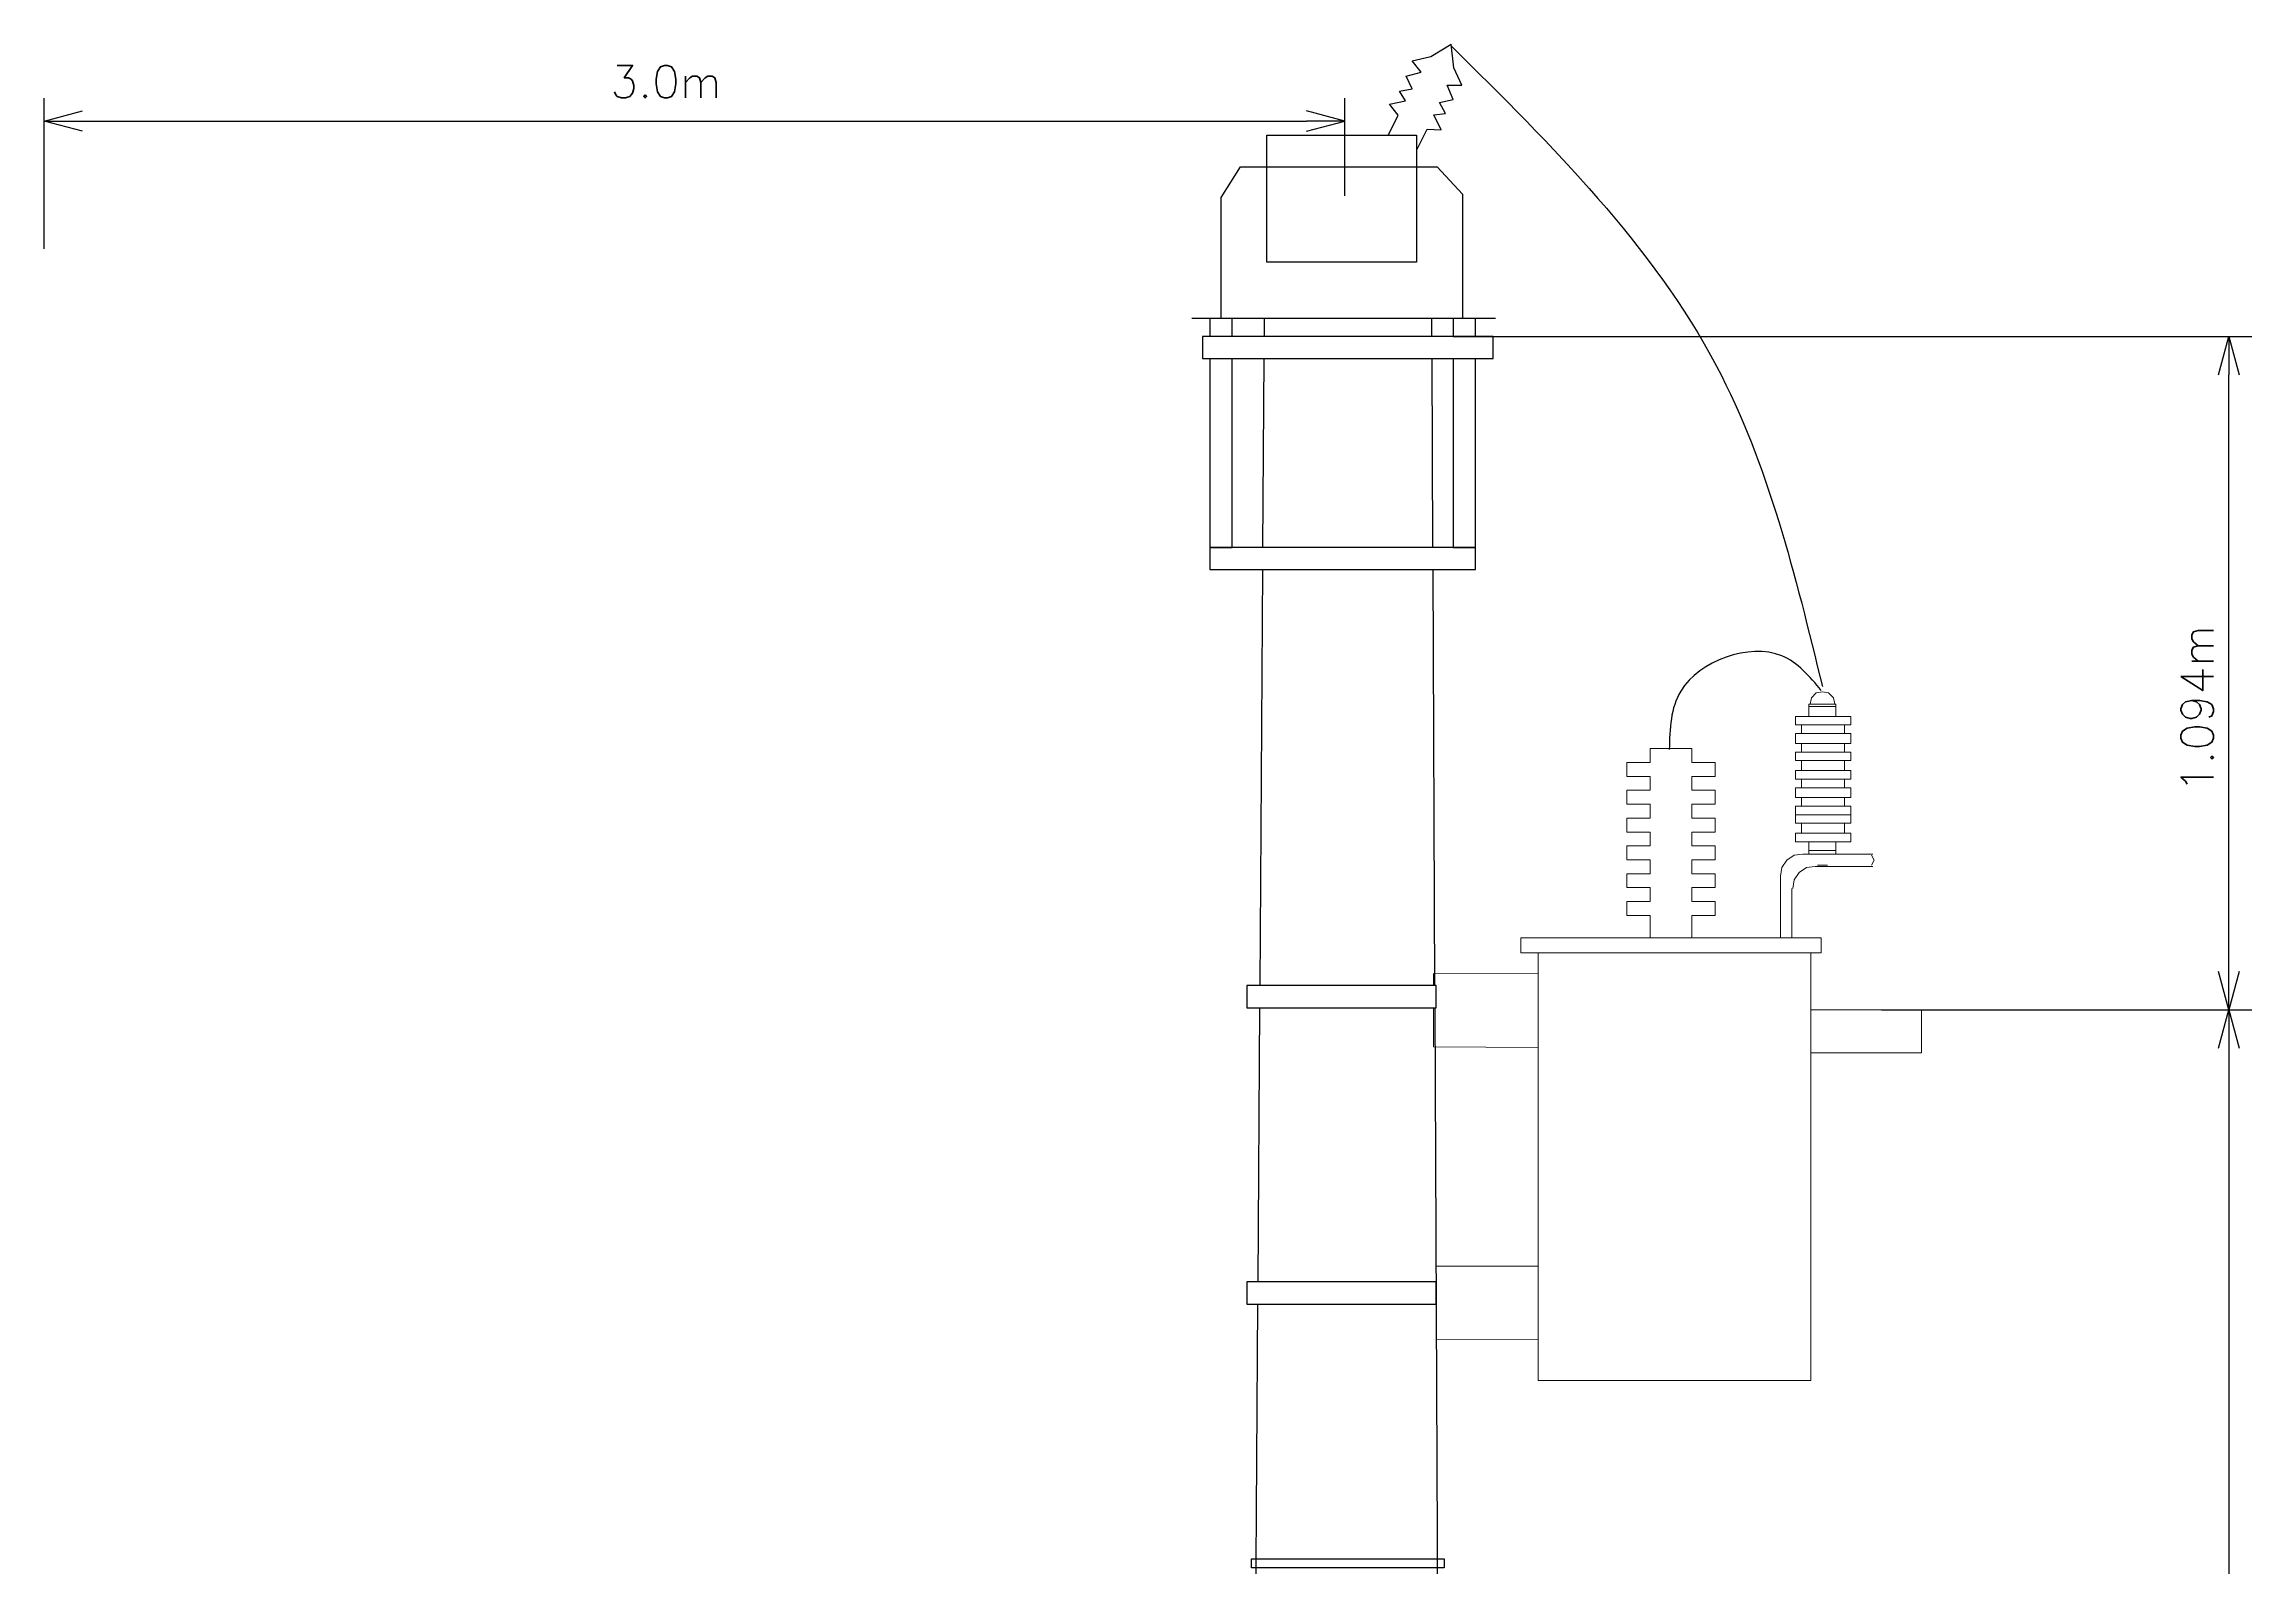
# Model space of a CAD drawing. Header units: millimetres. Extents: x 168 to 392, y 127 to 255.
# Drawn here: x 172.99 to 178.75, y 232.5 to 236.48 of the extents above; entities that cross this region are included whole.
import ezdxf

# ---------------------------------------------------------------- set-up
doc = ezdxf.new("R2010")
doc.units = ezdxf.units.MM
doc.layers.add('-COTA-E', color=8, linetype='Continuous')
doc.layers.add('RE60', color=2, linetype='Continuous')
for name, color, linetype, lineweight in [('Equipos', 20, 'Continuous', 13), ('MARQUILLA', 164, 'Continuous', 13), ('Poste', 252, 'Continuous', 25), ('Trafo', 40, 'Continuous', 13)]:
    doc.layers.add(name, color=color, linetype=linetype, lineweight=lineweight)
doc.styles.add('RomanS', font='romans.shx')

# ---------------------------------------------------------------- blocks, each defined once
blk = doc.blocks.new('_Open30')
at = {"color": 0, "linetype": 'ByBlock', "lineweight": -2}
for p, q in [((-1, 0.268), (0, 0)), ((0, 0), (-1, -0.268)), ((0, 0), (-1, 0))]:
    blk.add_line(p, q, dxfattribs=at)

msp = doc.modelspace()

# ---------------------------------------------------------------- linework, layer by layer
at = {"layer": '-COTA-E'}
for p, q in [((172.98901, 235.94443), (172.98901, 236.3379)), ((176.62201, 234.02162), (176.12819, 234.02162)), ((176.12819, 234.02162), (176.12819, 233.96383)), ((176.62201, 233.96383), (176.62201, 234.02162)), ((176.12819, 233.96383), (176.62201, 233.96383)), ((176.62201, 233.24824), (176.12819, 233.24824)), ((176.12819, 233.24824), (176.12819, 233.19044)), ((176.62201, 233.19044), (176.62201, 233.24824)), ((176.12819, 233.19044), (176.62201, 233.19044)), ((176.13976, 232.5257), (176.64335, 232.5257)), ((176.13976, 232.50214), (176.13976, 232.5257)), ((176.64335, 232.50214), (176.13976, 232.50214)), ((176.64335, 232.5257), (176.64335, 232.50214))]:
    msp.add_line(p, q, dxfattribs=at)
for p, q in [((176.38352, 236.08267), (176.38352, 236.3379)), ((173.08901, 236.2779), (176.28352, 236.2779)), ((176.66673, 235.71558), (178.75104, 235.71558)), ((178.69104, 234.05827), (178.69104, 235.61558)), ((177.78438, 233.95827), (178.75104, 233.95827)), ((178.69104, 233.85827), (178.69104, 223.9016))]:
    msp.add_line(p, q)
at = {"layer": 'Equipos', "lineweight": -2}
for p, q in [((176.77667, 235.76245), (175.98478, 235.76245)), ((176.08935, 235.76245), (176.03156, 235.76245)), ((176.03156, 235.76245), (176.03156, 235.71558)), ((176.08935, 235.71558), (176.08935, 235.76245)), ((176.17328, 235.76245), (176.17296, 235.71558)), ((176.61014, 235.76245), (176.61035, 235.71558)), ((176.72468, 235.76245), (176.66689, 235.76245)), ((176.66689, 235.76245), (176.66689, 235.71558)), ((176.72468, 235.71558), (176.72468, 235.76245)), ((176.77127, 235.71558), (176.01264, 235.71558)), ((176.01264, 235.71558), (176.01264, 235.65779)), ((176.77127, 235.65779), (176.77127, 235.71558)), ((176.01264, 235.65779), (176.77127, 235.65779)), ((176.03156, 235.65779), (176.03156, 235.16508)), ((176.08935, 235.16508), (176.08935, 235.65779)), ((176.17258, 235.65779), (176.16929, 235.16508)), ((176.61062, 235.65779), (176.6129, 235.16508)), ((176.66689, 235.65779), (176.66689, 235.16508)), ((176.72468, 235.16508), (176.72468, 235.65779)), ((176.72468, 235.16508), (176.03156, 235.16508)), ((176.03156, 235.16508), (176.03156, 235.10729)), ((176.03156, 235.16508), (176.08935, 235.16508)), ((176.66689, 235.16508), (176.72468, 235.16508)), ((176.72468, 235.10729), (176.72468, 235.16508)), ((176.03156, 235.10729), (176.72468, 235.10729))]:
    msp.add_line(p, q, dxfattribs=at)
at = {"layer": 'Equipos', "lineweight": -2, "elevation": -0.00008}
for points in [[(176.49682, 236.23991), (176.5232, 236.29342), (176.49999, 236.32199), (176.54194, 236.33039), (176.52651, 236.35621), (176.55943, 236.36162), (176.54364, 236.39512), (176.58293, 236.40514), (176.55929, 236.43516), (176.60813, 236.44634), (176.66121, 236.47853)], [(176.57203, 236.20283), (176.59841, 236.25634), (176.63521, 236.25532), (176.61632, 236.29372), (176.6462, 236.2972), (176.63045, 236.3266), (176.66663, 236.33448), (176.65066, 236.37175), (176.68887, 236.37128), (176.668, 236.41682), (176.66121, 236.47853)], [(176.06081, 235.76245), (176.06081, 236.07877), (176.11168, 236.15829), (176.17124, 236.15829), (176.62515, 236.15829), (176.69103, 236.08741)], [(176.69103, 236.08741), (176.69103, 235.76245)]]:
    msp.add_lwpolyline(points, dxfattribs=at)
msp.add_lwpolyline([(176.17985, 235.90985), (176.17985, 236.24102), (176.57105, 236.24102), (176.57105, 235.90985)], close=True, dxfattribs=at)
at = {"layer": 'MARQUILLA', "color": 1}
msp.add_line((176.61559, 234.02162), (176.61559, 234.05341), dxfattribs=at)
at = {"layer": 'Poste'}
for p, q in [((176.1689, 235.10729), (176.16165, 234.02162)), ((176.61316, 235.10729), (176.61818, 234.02162)), ((176.16127, 233.96383), (176.15649, 233.24824)), ((176.61845, 233.96383), (176.66886, 223.05223)), ((176.1561, 233.19044), (176.0884, 223.05223))]:
    msp.add_line(p, q, dxfattribs=at)
at = {"layer": 'RE60', "color": 6}
for points in [[(176.6617, 236.47374), (177.35405, 235.63788), (177.6302, 234.80202)], [(177.6274, 234.79172), (177.52417, 234.88218), (177.26056, 234.79013), (177.23039, 234.63779)]]:
    msp.add_spline(points, degree=3, dxfattribs=at)
at = {"layer": 'Trafo', "ltscale": 0.02}
for p, q in [((177.28951, 234.64023), (177.18061, 234.64023)), ((177.18061, 234.64023), (177.18061, 234.60393)), ((177.28951, 234.60393), (177.28951, 234.64023)), ((177.18061, 234.60393), (177.12011, 234.60393)), ((177.12011, 234.60393), (177.12011, 234.56763)), ((177.35001, 234.60393), (177.28951, 234.60393)), ((177.35001, 234.56763), (177.35001, 234.60393)), ((177.12011, 234.56763), (177.18061, 234.56763)), ((177.18061, 234.53133), (177.12011, 234.53133)), ((177.12011, 234.53133), (177.12011, 234.49503)), ((177.18061, 234.56763), (177.18061, 234.53133)), ((177.28951, 234.53133), (177.28951, 234.56763)), ((177.28951, 234.56763), (177.35001, 234.56763)), ((177.35001, 234.53133), (177.28951, 234.53133)), ((177.35001, 234.49503), (177.35001, 234.53133)), ((177.12011, 234.49503), (177.18061, 234.49503)), ((177.18061, 234.45873), (177.12011, 234.45873)), ((177.12011, 234.45873), (177.12011, 234.42243)), ((177.18061, 234.49503), (177.18061, 234.45873)), ((177.28951, 234.45873), (177.28951, 234.49503)), ((177.28951, 234.49503), (177.35001, 234.49503)), ((177.35001, 234.45873), (177.28951, 234.45873)), ((177.35001, 234.42243), (177.35001, 234.45873)), ((177.12011, 234.42243), (177.18061, 234.42243)), ((177.18061, 234.42243), (177.18061, 234.38613)), ((177.28951, 234.38613), (177.28951, 234.42243)), ((177.28951, 234.42243), (177.35001, 234.42243)), ((177.18061, 234.38613), (177.12011, 234.38613)), ((177.12011, 234.38613), (177.12011, 234.34983)), ((177.12011, 234.34983), (177.18061, 234.34983)), ((177.18061, 234.34983), (177.18061, 234.31353)), ((177.35001, 234.38613), (177.28951, 234.38613)), ((177.28951, 234.31353), (177.28951, 234.34983)), ((177.28951, 234.34983), (177.35001, 234.34983)), ((177.35001, 234.34983), (177.35001, 234.38613)), ((177.18061, 234.31353), (177.12011, 234.31353)), ((177.12011, 234.31353), (177.12011, 234.27723)), ((177.35001, 234.31353), (177.28951, 234.31353)), ((177.35001, 234.27723), (177.35001, 234.31353)), ((177.12011, 234.27723), (177.18061, 234.27723)), ((177.18061, 234.24093), (177.12011, 234.24093)), ((177.12011, 234.24093), (177.12011, 234.20463)), ((177.18061, 234.27723), (177.18061, 234.24093)), ((177.28951, 234.24093), (177.28951, 234.27723)), ((177.28951, 234.27723), (177.35001, 234.27723)), ((177.35001, 234.24093), (177.28951, 234.24093)), ((177.35001, 234.20463), (177.35001, 234.24093)), ((177.12011, 234.20463), (177.18061, 234.20463)), ((177.18061, 234.20463), (177.18061, 234.14655)), ((177.28951, 234.14655), (177.28951, 234.20463)), ((177.28951, 234.20463), (177.35001, 234.20463)), ((177.62696, 234.14655), (176.84315, 234.14655)), ((176.84315, 234.14655), (176.84315, 234.1074)), ((177.18061, 234.14655), (177.28951, 234.14655)), ((177.62696, 234.1074), (177.62696, 234.14655)), ((176.84315, 234.1074), (177.62696, 234.1074)), ((177.59984, 234.1074), (176.88817, 234.1074)), ((176.88817, 234.1074), (176.88817, 232.99135)), ((177.59984, 232.99135), (177.59984, 234.1074)), ((176.61559, 234.05341), (176.88817, 234.05208)), ((176.88817, 234.05208), (176.88817, 233.8604)), ((176.61559, 233.86173), (176.61559, 233.96383)), ((177.59984, 233.95827), (177.88891, 233.95827)), ((177.59984, 233.84658), (177.59984, 233.95827)), ((177.88891, 233.95827), (177.88891, 233.84658)), ((176.88817, 233.8604), (176.61559, 233.86173)), ((177.88891, 233.84658), (177.59984, 233.84658)), ((176.62201, 233.28922), (176.88817, 233.28935)), ((176.62201, 233.09754), (176.62201, 233.28922)), ((176.88817, 233.28935), (176.88817, 233.09767)), ((176.88817, 233.09767), (176.62201, 233.09754)), ((176.88817, 232.99135), (177.59984, 232.99135))]:
    msp.add_line(p, q, dxfattribs=at)
at = {"layer": 'Trafo', "lineweight": 20}
for points in [[(177.59506, 234.72431), (177.59506, 234.75643), (177.66569, 234.75643), (177.66569, 234.72431)], [(177.59506, 234.75), (177.66569, 234.75)], [(177.6625, 234.75643), (177.65925, 234.77249), (177.64644, 234.78531), (177.63038, 234.7885), (177.61432, 234.78531), (177.6015, 234.77249), (177.59831, 234.75643)], [(177.57581, 234.67943), (177.57581, 234.70187)], [(177.68813, 234.67943), (177.68813, 234.70187)], [(177.57581, 234.63125), (177.57581, 234.65374)], [(177.68813, 234.63125), (177.68813, 234.65374)], [(177.57581, 234.58312), (177.57581, 234.6088)], [(177.68813, 234.58312), (177.68813, 234.6088)], [(177.57581, 234.53818), (177.57581, 234.56067)], [(177.68813, 234.53818), (177.68813, 234.56067)], [(177.5598, 234.4676), (177.5598, 234.49005), (177.70419, 234.49005), (177.70419, 234.4676)], [(177.57581, 234.49005), (177.57581, 234.51254)], [(177.68813, 234.49005), (177.68813, 234.51254)], [(177.57581, 234.44516), (177.57581, 234.41947)], [(177.68813, 234.44516), (177.68813, 234.41947)], [(177.76195, 234.36491), (177.57905, 234.36491), (177.55656, 234.36172), (177.53731, 234.34885), (177.52449, 234.3296), (177.52125, 234.30715), (177.52125, 234.1467)], [(177.59506, 234.39698), (177.59506, 234.36491), (177.66569, 234.36491), (177.66569, 234.39698)], [(177.59506, 234.37454), (177.66569, 234.37454)], [(177.75876, 234.33603), (177.76519, 234.34885), (177.75876, 234.36172)], [(177.76195, 234.33284), (177.61112, 234.33284), (177.58868, 234.3296), (177.56943, 234.31678), (177.55656, 234.29753), (177.55337, 234.27508)], [(177.61756, 234.33603), (177.64324, 234.33603)], [(177.55018, 234.27508), (177.55018, 234.1467)]]:
    msp.add_lwpolyline(points, dxfattribs=at)
for points in [[(177.70419, 234.72431), (177.5598, 234.72431), (177.5598, 234.70187), (177.70419, 234.70187)], [(177.70419, 234.67943), (177.70419, 234.65374), (177.5598, 234.65374), (177.5598, 234.67943)], [(177.70419, 234.63125), (177.5598, 234.63125), (177.5598, 234.6088), (177.70419, 234.6088)], [(177.70419, 234.58312), (177.70419, 234.56067), (177.5598, 234.56067), (177.5598, 234.58312)], [(177.70419, 234.53818), (177.5598, 234.53818), (177.5598, 234.51254), (177.70419, 234.51254)], [(177.70419, 234.4676), (177.5598, 234.4676), (177.5598, 234.44516), (177.70419, 234.44516)], [(177.70419, 234.39698), (177.70419, 234.41947), (177.5598, 234.41947), (177.5598, 234.39698)]]:
    msp.add_lwpolyline(points, close=True, dxfattribs=at)

# ---------------------------------------------------------------- block references
at = {"yscale": 0.1, "zscale": 0.1}
for p, xscale, rotation in [((172.98901, 236.2779), 0.1, 180), ((176.38352, 236.2779), -0.1, 180), ((178.69104, 235.71558), 0.1, 90), ((178.69104, 233.95827), 0.1, 270), ((178.69104, 233.95827), 0.1, 90)]:
    msp.add_blockref('_Open30', p, dxfattribs=dict(at, xscale=xscale, rotation=rotation))

# ---------------------------------------------------------------- texts
at = {"color": 2, "insert": (174.61212, 236.38074), "char_height": 0.085, "width": 1.2955135, "attachment_point": 5, "style": 'RomanS', "bg_fill": 3, "box_fill_scale": 1.1, "bg_fill_color": 256, "bg_fill_true_color": 13158600, "bg_fill_transparency": 0}
msp.add_mtext('\\A1;3.0m ', dxfattribs=at)
at = {"color": 2, "insert": (178.60854, 234.74415), "char_height": 0.085, "attachment_point": 5, "rotation": 90, "style": 'RomanS', "bg_fill": 3, "box_fill_scale": 1.1, "bg_fill_color": 256, "bg_fill_true_color": 13158600, "bg_fill_transparency": 0}
msp.add_mtext('\\A1;1.094m', dxfattribs=at)
at = {"layer": 'Trafo', "ltscale": 0.02, "style": 'RomanS', "width": 1.666667}
for p in [(177.23484, 234.6402), (177.15014, 234.5676), (177.31954, 234.5313), (177.15014, 234.4224), (177.31954, 234.3861), (177.15014, 234.2772), (177.31954, 234.2409), (177.23484, 234.14652)]:
    msp.add_text('DHRM', height=0.0000603, dxfattribs=at).set_placement(p)

doc.saveas('drawing.dxf')
